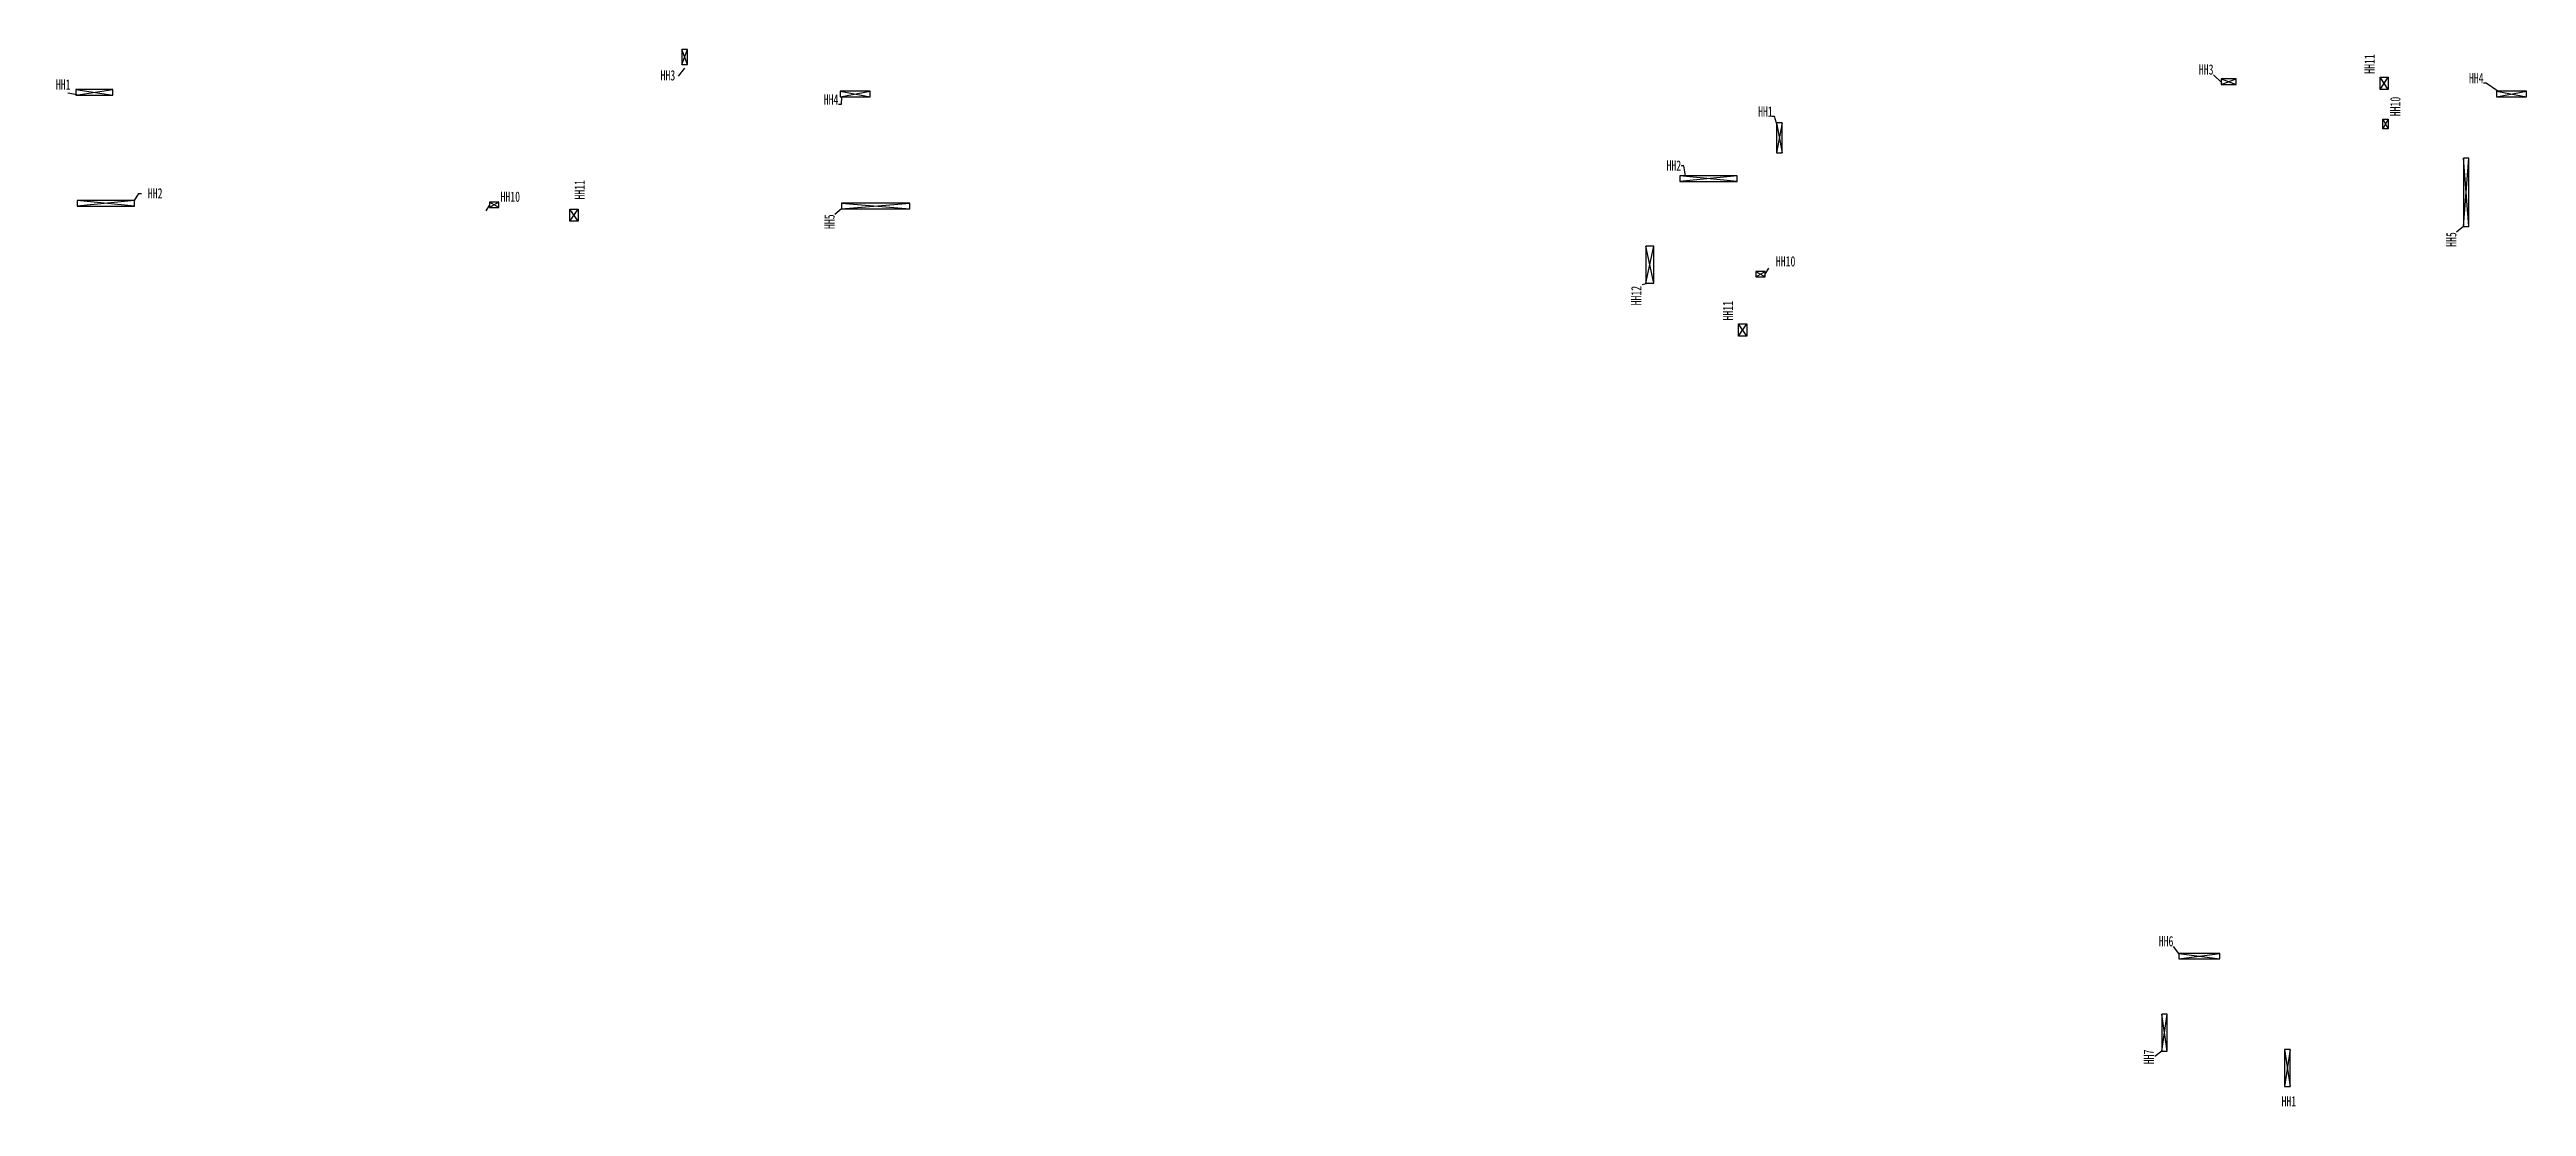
# Model space of a CAD drawing. Extents: x -156636 to 2221364, y 323897 to 2023897.
# Drawn here: x 927861 to 1018584, y 1399225 to 1437902 of the extents above; entities that cross this region are included whole.
import ezdxf

# ---------------------------------------------------------------- set-up
doc = ezdxf.new("R2010")
doc.units = 0
doc.header["$LTSCALE"] = 1000
doc.layers.get('0').update_dxf_attribs({"linetype": 'CONTINUOUS'})
doc.layers.add('C-XREF-SLCT', color=7, linetype='CONTINUOUS', plot=False)
doc.layers.add('H-HOLE', color=7, linetype='CONTINUOUS')
doc.layers.add('h-hole-dims', color=7, linetype='CONTINUOUS')
doc.styles.add('Acs', font='', dxfattribs={"width": 0.7})
doc.styles.add('TH-STYLE1', font='', dxfattribs={"width": 0.7})
doc.styles.get('Acs').set_extended_font_data('SimSun')
doc.styles.get('TH-STYLE1').set_extended_font_data('SimSun')
doc.dimstyles.new('TH-DIM100', dxfattribs={"dimscale": 100, "dimtxt": 2.5, "dimasz": 1, "dimexe": 2, "dimexo": 3, "dimgap": 1.5, "dimtad": 1, "dimdec": 3, "dimdsep": 46, "dimtxsty": 'TH-STYLE1', "dimblk": 'ARCHTICK', "dimcen": 0, "dimclrd": 256, "dimclre": 256, "dimclrt": 256, "dimazin": 2, "dimtfac": 1, "dimtdec": 3, "dimtofl": 0, "dimtmove": 0, "dimatfit": 3, "dimfxl": 0.18, "dimtolj": 1, "dimtzin": 0, "dimlwd": -1, "dimlwe": -1, "dimarcsym": 0})

msp = doc.modelspace()

# ---------------------------------------------------------------- texts
at = {"layer": 'h-hole-dims', "char_height": 375, "style": 'TH-STYLE1'}
for s, insert, attachment_point in [('HH3', (950778.2909170787, 1436766.65517361, -8.507009497899041e-07), 9), ('HH3', (1007120.895029248, 1436979.869599235), 9), ('HH1', (928629.0462264225, 1436437.607889492, 0.0002235878812515092), 9), ('HH4', (956754.0000000478, 1435888.000000004, -0.000400981048072601), 9), ('HH4', (1017012.967168246, 1436672.000311922), 9), ('HH1', (990441.8550847174, 1435449.630399905), 7), ('HH2', (987623.8959513953, 1433471.5), 9), ('HH2', (931998.2786443579, 1432454.024811765), 9), ('HH10', (945094.9999999998, 1432325.645115304), 9), ('HH10', (991806.1610899202, 1429960.687433417, 9.541149985369919e-09), 9), ('HH6', (1005651.962060158, 1405078.49999999, -8.507008715241682e-07), 9)]:
    msp.add_mtext(s, dxfattribs=dict(at, insert=insert, attachment_point=attachment_point))
at = {"layer": 'h-hole-dims', "char_height": 375, "attachment_point": 9, "style": 'TH-STYLE1'}
for s, insert, rotation in [('HH11', (1013025.000000013, 1437732.000618859), 89.99999999999999), ('HH10', (1013973.000000085, 1436174.974287816, -0.004134357932915729), 89.99999999999997), ('HH11', (947465.5, 1433127.5), 89.99999999999999), ('HH5', (1016022.764694329, 1431219.852089632, -8.507008715241555e-07), 90), ('HH12', (986163.8950207214, 1429254.5), 90), ('HH11', (989525, 1428702), 89.99999999999999), ('HH7', (1004941.500381561, 1401302.897027465, -3000.316510744409), 90)]:
    msp.add_mtext(s, dxfattribs=dict(at, insert=insert, rotation=rotation))
at = {"layer": 'h-hole-dims', "color": 1, "insert": (956622.8360436601, 1431872.027295462, -8.507008715241682e-07), "char_height": 375, "attachment_point": 9, "rotation": 90, "style": 'TH-STYLE1'}
msp.add_mtext('HH5', dxfattribs=at)
at = {"layer": 'h-hole-dims', "color": 1, "insert": (1010149.265822794, 1399225.323648582, 0.0002235878812515092), "char_height": 375, "attachment_point": 9, "style": 'TH-STYLE1'}
msp.add_mtext('HH1', dxfattribs=at)

# ---------------------------------------------------------------- blocks, each defined once
blk = doc.blocks.new('_ArchTick')
at = {"color": 0, "linetype": 'ByBlock', "const_width": 0.15}
blk.add_lwpolyline([(-0.5, -0.5), (0.5, 0.5)], dxfattribs=at)
blk = doc.blocks.new('*U2')
at = {"layer": 'H-HOLE'}
for p, q in [((-500, 0), (850, 200)), ((-500, 200), (850, 0))]:
    blk.add_line(p, q, dxfattribs=at)
blk.add_lwpolyline([(-500, 0), (850, 0), (850, 200), (-500, 200)], close=True, dxfattribs=at)
blk = doc.blocks.new('*U3')
at = {"layer": 'H-HOLE'}
for p, q in [((-500, 0), (1600, 200)), ((-500, 200), (1600, 0))]:
    blk.add_line(p, q, dxfattribs=at)
blk.add_lwpolyline([(-500, 0), (1600, 0), (1600, 200), (-500, 200)], close=True, dxfattribs=at)
blk = doc.blocks.new('*U4')
at = {"layer": 'H-HOLE'}
for p, q in [((-500, 0), (600, 200)), ((-500, 200), (600, 0))]:
    blk.add_line(p, q, dxfattribs=at)
blk.add_lwpolyline([(-500, 0), (600, 0), (600, 200), (-500, 200)], close=True, dxfattribs=at)
blk = doc.blocks.new('*U6')
at = {"layer": 'H-HOLE'}
for p, q in [((-500, 0), (50, 200)), ((-500, 200), (50, 0))]:
    blk.add_line(p, q, dxfattribs=at)
blk.add_lwpolyline([(-500, 0), (50, 0), (50, 200), (-500, 200)], close=True, dxfattribs=at)
blk = doc.blocks.new('*U18')
at = {"layer": 'H-HOLE'}
for p, q in [((-500, 0), (-50, 300)), ((-500, 299.9999999999999), (-50, 5.684341886080801e-14))]:
    blk.add_line(p, q, dxfattribs=at)
blk.add_lwpolyline([(-500, 0), (-50, 5.684341886080801e-14), (-50, 300), (-500, 299.9999999999999)], close=True, dxfattribs=at)
blk = doc.blocks.new('*U17')
at = {"layer": 'H-HOLE'}
for p, q in [((-500, 0), (-270, 130)), ((-500, 130), (-270, 0))]:
    blk.add_line(p, q, dxfattribs=at)
blk.add_lwpolyline([(-500, 0), (-270, 0), (-270, 130), (-500, 130)], close=True, dxfattribs=at)
blk = doc.blocks.new('*U8')
at = {"layer": 'H-HOLE'}
for p, q in [((-500, 0), (2000, 200)), ((-500, 200), (2000, 0))]:
    blk.add_line(p, q, dxfattribs=at)
blk.add_lwpolyline([(-500, 0), (2000, 0), (2000, 200), (-500, 200)], close=True, dxfattribs=at)
blk = doc.blocks.new('*U23')
at = {"layer": 'H-HOLE'}
for p, q in [((-500, 0), (850, 300.0000000002328)), ((-500, 300.0000000002328), (850, 0))]:
    blk.add_line(p, q, dxfattribs=at)
blk.add_lwpolyline([(-500, 0), (850, 0), (850, 300.0000000002328), (-500, 300.0000000002328)], close=True, dxfattribs=at)
blk = doc.blocks.new('*U22')
at = {"layer": 'H-HOLE'}
for p, q in [((-500, 0), (1000, 200)), ((-500, 200), (1000, 0))]:
    blk.add_line(p, q, dxfattribs=at)
blk.add_lwpolyline([(-500, 0), (1000, 0), (1000, 200), (-500, 200)], close=True, dxfattribs=at)
blk = doc.blocks.new('AcsAcadShareArea')
for points in [[(-0.002982308948412538, -0.001911495820968412), (118899.9970176911, -0.001911495820968412), (118899.9970176911, 84999.99808850419), (-0.002982308948412538, 84999.99808850419)], [(-0.002982308948412538, -0.001911495820968412), (6892.879720613268, -0.001911495820968412), (6892.879720613268, 2699.186427146057), (-0.002982308948412538, 2699.186427146057)], [(6892.879720613268, -0.001911495820968412), (28409.43882880723, -0.001911495820968412), (28409.43882880723, 2708.35817333716), (6892.879720613268, 2708.35817333716)], [(-0.002982308948412538, 733.0032329981682), (-0.002982308948412538, 733.0032329981682), (-0.002982308948412538, -0.001911495820968412), (-0.002982308948412538, -0.001911495820968412)]]:
    blk.add_lwpolyline(points, close=True)
at = {"insert": (596.8247381596825, 1991.362676623604), "char_height": 1000, "width": 6073.899826576095, "attachment_point": 1, "style": 'Acs'}
blk.add_mtext('唯一编号：', dxfattribs=at)
at = {"style": 'Acs', "width": 0.8}
blk.add_attdef('唯一编号', (7537.400782513572, 860.8092080655974), '', height=1000, dxfattribs=at)

# ---------------------------------------------------------------- block references
at = {"layer": 'C-XREF-SLCT', "xscale": 20, "yscale": 20, "zscale": 20}
msp.add_blockref('AcsAcadShareArea', (-156635.940353821, 323897.0382299162), dxfattribs=at).add_auto_attribs({'唯一编号': '留洞'})
at = {"layer": 'H-HOLE'}
for name, p, rotation in [('*U6', (951223.8941596823, 1437852.434799602), 90), ('*U4', (991118.0377099233, 1434722.6168936), 270), ('*U8', (1016473.895095078, 1431924.747110661), 90), ('*U3', (989173.8959513903, 1433277.369599281), 180), ('*U3', (930473.8955515971, 1432377.369598624), 180), ('*U8', (957373.966412405, 1432077.101210976), 0.02049979830283739), ('*U23', (986623.8950209889, 1429852.246918121), 90), ('*U2', (1005425.105359702, 1401752.39702303, -3000.316509893708), 90), ('*U2', (1009725.105360145, 1400802.36960153), 270)]:
    msp.add_blockref(name, p, dxfattribs=dict(at, rotation=rotation))
for name, p in [('*U2', (929328.6752443644, 1436237.607889191, 0.0002235878812515092)), ('*U4', (957323.8956502063, 1436177.369600073)), ('*U6', (1007898.89502925, 1436627.369596705)), ('*U4', (1017984.362489112, 1436177.369600093)), ('*U22', (1006356.857081188, 1404627.369599242))]:
    msp.add_blockref(name, p, dxfattribs=at)
at = {"layer": 'H-HOLE', "xscale": -1, "rotation": 270}
for p in [(1013223.895020964, 1436947.36959929), (946923.8956546326, 1432117.369601454), (989723.8950209516, 1427917.368980431)]:
    msp.add_blockref('*U18', p, dxfattribs=at)
at = {"layer": 'H-HOLE', "yscale": 1.5, "zscale": 1.5}
for p, xscale, rotation in [((1013519.349625102, 1434599.843020819, 3.741426031367035e-08), -1.5, 90), ((943573.8921122967, 1432320.645115317), 1.5, 180)]:
    msp.add_blockref('*U17', p, dxfattribs=dict(at, xscale=xscale, rotation=rotation))
at = {"layer": 'H-HOLE', "xscale": 1.5, "yscale": 1.5, "zscale": 1.5}
msp.add_blockref('*U17', (991103.8914786773, 1429582.746003184), dxfattribs=at)

msp.set_redraw_order([(e.dxf.handle, doc.entitydb.next_handle()) for e in msp.query("TEXT MTEXT ATTDEF DIMENSION ARC_DIMENSION")])  # texts and dimensions are drawn at this point

# ---------------------------------------------------------------- leaders
at = {"layer": 'h-hole-dims'}
for points in [[(951123.8941596806, 1437227.369599244), (950888.5409110391, 1436928.328303745)], [(1007423.89502925, 1436684.036265947), (1007120.895029248, 1436979.869599235)], [(943978.8921122967, 1432223.145115317, -3199.984658787294), (943842.6353583835, 1432002.706458718, -3199.984658787294)], [(956873.9664444083, 1432076.922316491), (956622.8360436601, 1431872.027295462)], [(1016273.895095078, 1431424.747110661), (1016022.764694329, 1431219.852089632)], [(990698.8914786773, 1429680.246003184, -3199.984658787294), (990835.1482325904, 1429900.684659783, -3199.984658787294)], [(986437, 1429352.246918121), (986198.5, 1429293)], [(1005856.857081188, 1404827.369599242), (1005651.962060158, 1405078.49999999)], [(1005225.105359702, 1401252.39702303, -3000.316509893708), (1004973.974958954, 1401047.502002001, -3000.316509893708)]]:
    msp.add_leader(points, dimstyle='TH-DIM100', override={"dimgap": 1.5, "dimtad": 0}, dxfattribs=at)
at = {"layer": 'h-hole-dims', "annotation_type": 0, "has_hookline": 1}
for points, hookline_direction, text_width in [([(928878.6752465765, 1436245.015296926, 0.0002235878812515092), (928526.2547140326, 1436303.731739183, 0.0002235878812515092)], 1, 514.7916666666667), ([(1017534.362189209, 1436377.369911952, -3.741426031370152e-08), (1017112.967168246, 1436672.000311922), (1017012.967168246, 1436672.000311922)], 1, 539.5833333333334), ([(991118.0377099233, 1435211.364163094), (991041.5, 1435449.630399905), (990941.5, 1435449.630399905)], 1, 514.7916666666667), ([(987778, 1433277.369599281), (987723.8959513942, 1433647.468313049), (987623.8959513942, 1433647.468313049)], 1, 529.3750000000001), ([(930973.8955515708, 1432377.369638105), (931133.6009179159, 1432629.993124811), (931233.6009179159, 1432629.993124811)], 0, 529.3750000000001)]:
    msp.add_leader(points, dimstyle='TH-DIM100', override={"dimgap": 1.5, "dimtad": 0}, dxfattribs=dict(at, hookline_direction=hookline_direction, text_width=text_width))
at = {"layer": 'h-hole-dims', "annotation_type": 0, "has_hookline": 1, "hookline_direction": 1, "text_width": 539.5833333333334, "horizontal_direction": (1, -8.044476876583864e-12, 0)}
msp.add_leader([(956873.8957270331, 1436177.369600077, -0.0004010184623329147), (956854.0000000478, 1435888.000000003, -0.000400981048072601), (956754.0000000478, 1435888.000000004, -0.000400981048072601)], dimstyle='TH-DIM100', override={"dimgap": 1.5, "dimtad": 0}, dxfattribs=at)

doc.saveas('drawing.dxf')
